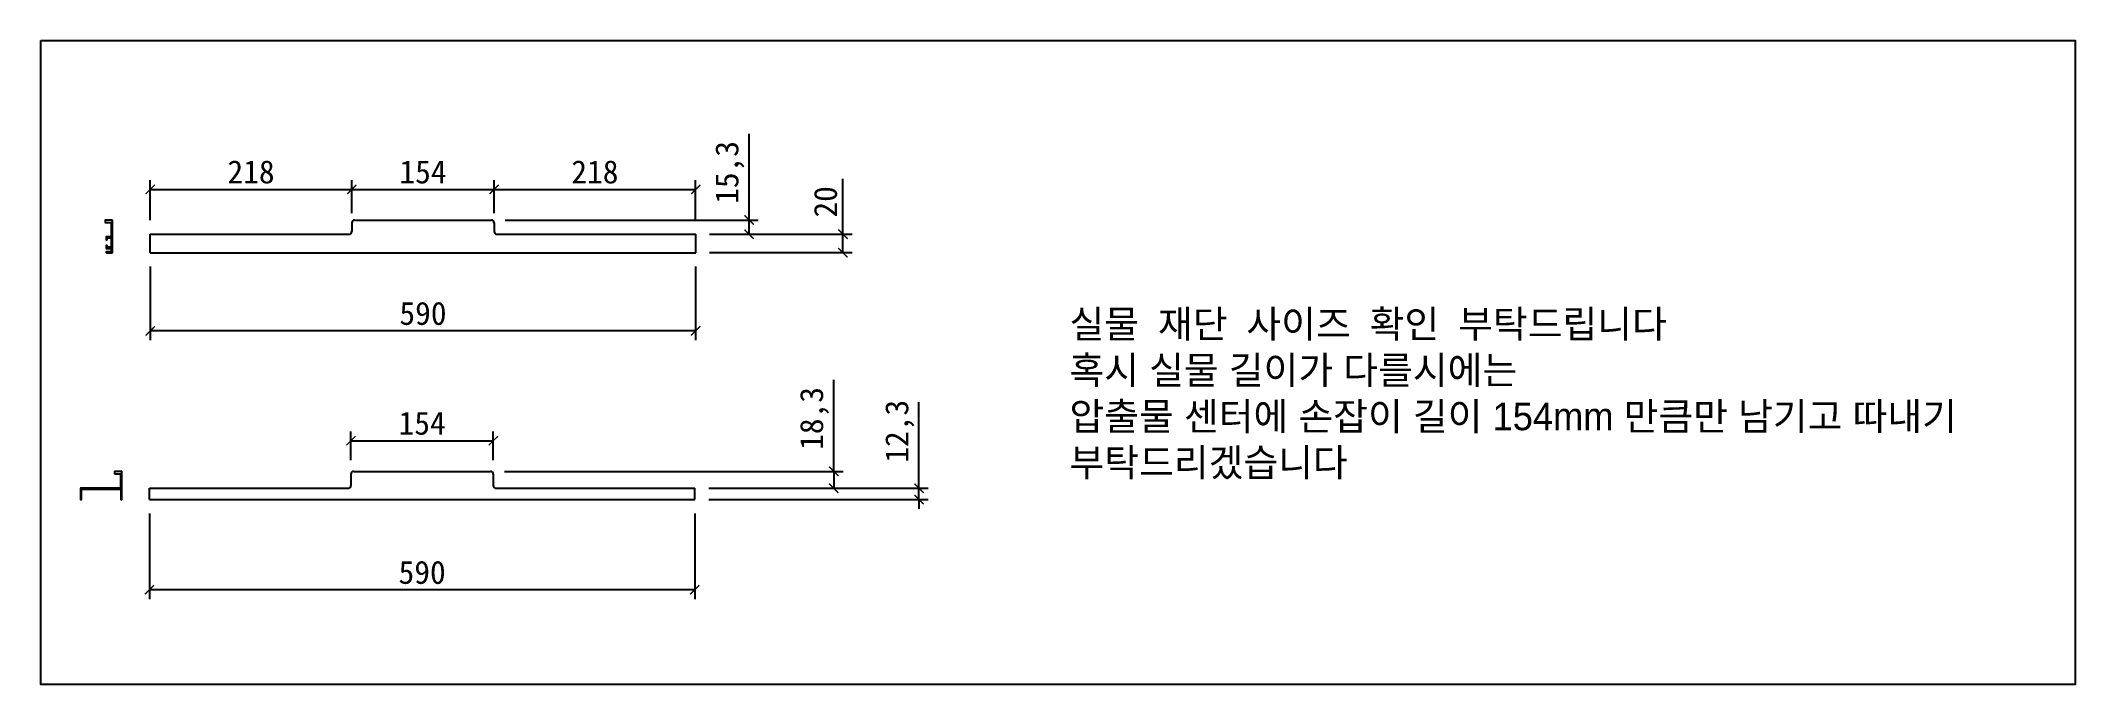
# Model space of a CAD drawing. Header units: millimetres. Extents: x -44117 to 256353, y -2095463 to 65325.
# Drawn here: x 112080 to 114281, y -42666 to -41970 of the extents above; entities that cross this region are included whole.
import ezdxf

# ---------------------------------------------------------------- set-up
doc = ezdxf.new("R2010")
doc.units = ezdxf.units.MM
doc.header["$LTSCALE"] = 10
doc.dimstyles.new('ISO-25', dxfattribs={"dimtxt": 2.5, "dimasz": 2.5, "dimexe": 1, "dimexo": 1, "dimtad": 1, "dimtxsty": 'Standard', "dimblk": 'ARCHTICK', "dimcen": 2.5, "dimadec": 0, "dimazin": 0, "dimtfac": 1, "dimtmove": 0, "dimatfit": 3, "dimfxl": 0, "dimarcsym": 0})

msp = doc.modelspace()

# ---------------------------------------------------------------- texts
at = {"insert": (113193.06457, -42261.32424), "char_height": 30, "attachment_point": 1}
msp.add_mtext_dynamic_manual_height_columns('{\\f굴림|b0|i0|c129|p50;실물} {\\f굴림|b0|i0|c129|p50;재단} {\\f굴림|b0|i0|c129|p50;사이즈} {\\f굴림|b0|i0|c129|p50;확인} {\\f굴림|b0|i0|c129|p50;부탁드립니다\\P혹시 실물 길이가 다를시에는\\P압출물 센터에 손잡이 길이 154mm 만큼만 남기고 따내기\\P부탁드리겠습니다}', width=15380.2432985, gutter_width=150, heights=[-188.18908], dxfattribs=at)
msp.add_mtext_dynamic_manual_height_columns('{\\f굴림|b0|i0|c129|p50;실물} {\\f굴림|b0|i0|c129|p50;재단} {\\f굴림|b0|i0|c129|p50;사이즈} {\\f굴림|b0|i0|c129|p50;확인} {\\f굴림|b0|i0|c129|p50;부탁드립니다\\P혹시 실물 길이가 다를시에는\\P압출물 센터에 손잡이 길이 154mm 만큼만 남기고 따내기\\P부탁드리겠습니다}', width=15380.2432985, gutter_width=150, heights=[-188.18908], dxfattribs=at)

# ---------------------------------------------------------------- blocks, each defined once
blk = doc.blocks.new('_ArchTick')
at = {"color": 0, "linetype": 'ByBlock', "const_width": 0.15}
blk.add_lwpolyline([(-0.5, -0.5), (0.5, 0.5)], dxfattribs=at)
blk = doc.blocks.new('*D2293')
at = {"color": 0, "lineweight": -2}
for p, q in [((112416.7, -42151.8), (112416.7, -42120.6)), ((112570.7, -42151.8), (112570.7, -42120.6)), ((112416.7, -42130.6), (112570.7, -42130.6))]:
    blk.add_line(p, q, dxfattribs=at)
at = {"layer": 'Defpoints', "color": 0}
for p in [(112570.7, -42130.6), (112416.7, -42166.8), (112570.7, -42166.8)]:
    blk.add_point(p, dxfattribs=at)
at = {"color": 0, "lineweight": -2, "xscale": 10, "yscale": 10, "zscale": 10, "rotation": 180}
blk.add_blockref('_ArchTick', (112416.7, -42130.6), dxfattribs=at)
at = {"color": 0, "lineweight": -2, "xscale": 10, "yscale": 10, "zscale": 10}
blk.add_blockref('_ArchTick', (112570.7, -42130.6), dxfattribs=at)
at = {"color": 0, "insert": (112493.7, -42111.8), "char_height": 25, "attachment_point": 5}
blk.add_mtext('154', dxfattribs=at)
blk = doc.blocks.new('*D2294')
at = {"color": 0, "lineweight": -2}
for p, q in [((112415.8, -42423.9), (112415.8, -42392.7)), ((112569.8, -42423.9), (112569.8, -42392.7)), ((112415.8, -42402.7), (112569.8, -42402.7))]:
    blk.add_line(p, q, dxfattribs=at)
at = {"layer": 'Defpoints', "color": 0}
for p in [(112569.8, -42402.7), (112415.8, -42438.9), (112569.8, -42438.9)]:
    blk.add_point(p, dxfattribs=at)
at = {"color": 0, "lineweight": -2, "xscale": 10, "yscale": 10, "zscale": 10, "rotation": 180}
blk.add_blockref('_ArchTick', (112415.8, -42402.7), dxfattribs=at)
at = {"color": 0, "lineweight": -2, "xscale": 10, "yscale": 10, "zscale": 10}
blk.add_blockref('_ArchTick', (112569.8, -42402.7), dxfattribs=at)
at = {"color": 0, "insert": (112492.8, -42383.9), "char_height": 25, "attachment_point": 5}
blk.add_mtext('154', dxfattribs=at)
blk = doc.blocks.new('*D2295')
at = {"color": 0, "lineweight": -2}
for p, q in [((112198.7, -42214.1), (112198.7, -42293.8)), ((112788.7, -42214.1), (112788.7, -42293.8)), ((112788.7, -42283.8), (112198.7, -42283.8))]:
    blk.add_line(p, q, dxfattribs=at)
at = {"layer": 'Defpoints', "color": 0}
for p in [(112198.7, -42199.1), (112788.7, -42199.1), (112198.7, -42283.8)]:
    blk.add_point(p, dxfattribs=at)
at = {"color": 0, "lineweight": -2, "xscale": 10, "yscale": 10, "zscale": 10, "rotation": 180}
blk.add_blockref('_ArchTick', (112198.7, -42283.8), dxfattribs=at)
at = {"color": 0, "lineweight": -2, "xscale": 10, "yscale": 10, "zscale": 10}
blk.add_blockref('_ArchTick', (112788.7, -42283.8), dxfattribs=at)
at = {"color": 0, "insert": (112493.7, -42265), "char_height": 25, "attachment_point": 5}
blk.add_mtext('590', dxfattribs=at)
blk = doc.blocks.new('*D2296')
at = {"color": 0, "lineweight": -2}
for p, q in [((112197.8, -42481.5), (112197.8, -42574.1)), ((112787.8, -42481.5), (112787.8, -42574.1)), ((112787.8, -42564.1), (112197.8, -42564.1))]:
    blk.add_line(p, q, dxfattribs=at)
at = {"layer": 'Defpoints', "color": 0}
for p in [(112197.8, -42466.5), (112787.8, -42466.5), (112197.8, -42564.1)]:
    blk.add_point(p, dxfattribs=at)
at = {"color": 0, "lineweight": -2, "xscale": 10, "yscale": 10, "zscale": 10, "rotation": 180}
blk.add_blockref('_ArchTick', (112197.8, -42564.1), dxfattribs=at)
at = {"color": 0, "lineweight": -2, "xscale": 10, "yscale": 10, "zscale": 10}
blk.add_blockref('_ArchTick', (112787.8, -42564.1), dxfattribs=at)
at = {"color": 0, "insert": (112492.8, -42545.4), "char_height": 25, "attachment_point": 5}
blk.add_mtext('590', dxfattribs=at)
blk = doc.blocks.new('*D2297')
at = {"color": 0, "lineweight": -2}
for p, q in [((112938.1, -42435.9), (112938.1, -42336.9)), ((112581.8, -42435.9), (112948.1, -42435.9)), ((112938.1, -42435.9), (112938.1, -42454.2)), ((112802.8, -42454.2), (112948.1, -42454.2))]:
    blk.add_line(p, q, dxfattribs=at)
at = {"layer": 'Defpoints', "color": 0}
for p in [(112566.8, -42435.9), (112787.8, -42454.2), (112938.1, -42454.2)]:
    blk.add_point(p, dxfattribs=at)
at = {"color": 0, "lineweight": -2, "xscale": 10, "yscale": 10, "zscale": 10}
for p, rotation in [((112938.1, -42435.9), 90), ((112938.1, -42454.2), 270)]:
    blk.add_blockref('_ArchTick', p, dxfattribs=dict(at, rotation=rotation))
at = {"color": 0, "insert": (112917.3, -42378.6), "char_height": 25, "attachment_point": 5, "rotation": 90}
blk.add_mtext('18,3', dxfattribs=at)
blk = doc.blocks.new('*D2298')
at = {"color": 0, "lineweight": -2}
for p, q in [((112846.5, -42163.8), (112846.5, -42070.5)), ((112582.7, -42163.8), (112856.5, -42163.8)), ((112846.5, -42179.1), (112846.5, -42163.8)), ((112803.7, -42179.1), (112856.5, -42179.1))]:
    blk.add_line(p, q, dxfattribs=at)
at = {"layer": 'Defpoints', "color": 0}
for p in [(112567.7, -42163.8), (112846.5, -42163.8), (112788.7, -42179.1)]:
    blk.add_point(p, dxfattribs=at)
at = {"color": 0, "lineweight": -2, "xscale": 10, "yscale": 10, "zscale": 10}
for p, rotation in [((112846.5, -42163.8), 90), ((112846.5, -42179.1), 270)]:
    blk.add_blockref('_ArchTick', p, dxfattribs=dict(at, rotation=rotation))
at = {"color": 0, "insert": (112825.7, -42112.2), "char_height": 25, "attachment_point": 5, "rotation": 90}
blk.add_mtext('15,3', dxfattribs=at)
blk = doc.blocks.new('*D2299')
at = {"color": 0, "lineweight": -2}
for p, q in [((112948, -42179.1), (112948, -42119.1)), ((112803.7, -42179.1), (112958, -42179.1)), ((112948, -42199.1), (112948, -42179.1)), ((112803.7, -42199.1), (112958, -42199.1))]:
    blk.add_line(p, q, dxfattribs=at)
at = {"layer": 'Defpoints', "color": 0}
for p in [(112788.7, -42179.1), (112948, -42179.1), (112788.7, -42199.1)]:
    blk.add_point(p, dxfattribs=at)
at = {"color": 0, "lineweight": -2, "xscale": 10, "yscale": 10, "zscale": 10}
for p, rotation in [((112948, -42179.1), 90), ((112948, -42199.1), 270)]:
    blk.add_blockref('_ArchTick', p, dxfattribs=dict(at, rotation=rotation))
at = {"color": 0, "insert": (112929.3, -42144.1), "char_height": 25, "attachment_point": 5, "rotation": 90}
blk.add_mtext('20', dxfattribs=at)
blk = doc.blocks.new('*D2300')
at = {"color": 0, "lineweight": -2}
for p, q in [((113030.3, -42454.2), (113030.3, -42360.9)), ((112802.8, -42454.2), (113040.3, -42454.2)), ((113030.3, -42466.5), (113030.3, -42454.2)), ((112802.8, -42466.5), (113040.3, -42466.5)), ((113030.3, -42466.5), (113030.3, -42476.5))]:
    blk.add_line(p, q, dxfattribs=at)
at = {"layer": 'Defpoints', "color": 0}
for p in [(112787.8, -42454.2), (113030.3, -42454.2), (112787.8, -42466.5)]:
    blk.add_point(p, dxfattribs=at)
at = {"color": 0, "lineweight": -2, "xscale": 10, "yscale": 10, "zscale": 10}
for p, rotation in [((113030.3, -42454.2), 270), ((113030.3, -42466.5), 90)]:
    blk.add_blockref('_ArchTick', p, dxfattribs=dict(at, rotation=rotation))
at = {"color": 0, "insert": (113009.5, -42392.5), "char_height": 25, "attachment_point": 5, "rotation": 90}
blk.add_mtext('12,3', dxfattribs=at)
blk = doc.blocks.new('*D2326')
at = {"color": 0, "lineweight": -2}
for p, q in [((112198.7, -42164.1), (112198.7, -42120.6)), ((112416.7, -42156.5), (112416.7, -42120.6)), ((112198.7, -42130.6), (112416.7, -42130.6))]:
    blk.add_line(p, q, dxfattribs=at)
at = {"layer": 'Defpoints', "color": 0}
for p in [(112416.7, -42130.6), (112416.7, -42171.5), (112198.7, -42179.1)]:
    blk.add_point(p, dxfattribs=at)
at = {"color": 0, "lineweight": -2, "xscale": 10, "yscale": 10, "zscale": 10, "rotation": 180}
blk.add_blockref('_ArchTick', (112198.7, -42130.6), dxfattribs=at)
at = {"color": 0, "lineweight": -2, "xscale": 10, "yscale": 10, "zscale": 10}
blk.add_blockref('_ArchTick', (112416.7, -42130.6), dxfattribs=at)
at = {"color": 0, "insert": (112307.7, -42111.8), "char_height": 25, "attachment_point": 5}
blk.add_mtext('218', dxfattribs=at)
blk = doc.blocks.new('*D2327')
at = {"color": 0, "lineweight": -2}
for p, q in [((112570.7, -42156.5), (112570.7, -42120.6)), ((112788.7, -42164.1), (112788.7, -42120.6)), ((112570.7, -42130.6), (112788.7, -42130.6))]:
    blk.add_line(p, q, dxfattribs=at)
at = {"layer": 'Defpoints', "color": 0}
for p in [(112788.7, -42130.6), (112570.7, -42171.5), (112788.7, -42179.1)]:
    blk.add_point(p, dxfattribs=at)
at = {"color": 0, "lineweight": -2, "xscale": 10, "yscale": 10, "zscale": 10, "rotation": 180}
blk.add_blockref('_ArchTick', (112570.7, -42130.6), dxfattribs=at)
at = {"color": 0, "lineweight": -2, "xscale": 10, "yscale": 10, "zscale": 10}
blk.add_blockref('_ArchTick', (112788.7, -42130.6), dxfattribs=at)
at = {"color": 0, "insert": (112679.7, -42111.8), "char_height": 25, "attachment_point": 5}
blk.add_mtext('218', dxfattribs=at)
blk = doc.blocks.new('*D2697')
at = {"color": 0, "lineweight": -2}
for p, q in [((112416.7, -42151.8), (112416.7, -42120.6)), ((112570.7, -42151.8), (112570.7, -42120.6)), ((112416.7, -42130.6), (112570.7, -42130.6))]:
    blk.add_line(p, q, dxfattribs=at)
at = {"layer": 'Defpoints', "color": 0}
for p in [(112570.7, -42130.6), (112416.7, -42166.8), (112570.7, -42166.8)]:
    blk.add_point(p, dxfattribs=at)
at = {"color": 0, "lineweight": -2, "xscale": 10, "yscale": 10, "zscale": 10, "rotation": 180}
blk.add_blockref('_ArchTick', (112416.7, -42130.6), dxfattribs=at)
at = {"color": 0, "lineweight": -2, "xscale": 10, "yscale": 10, "zscale": 10}
blk.add_blockref('_ArchTick', (112570.7, -42130.6), dxfattribs=at)
at = {"color": 0, "insert": (112493.7, -42111.8), "char_height": 25, "attachment_point": 5}
blk.add_mtext('154', dxfattribs=at)
blk = doc.blocks.new('*D2698')
at = {"color": 0, "lineweight": -2}
for p, q in [((112415.8, -42423.9), (112415.8, -42392.7)), ((112569.8, -42423.9), (112569.8, -42392.7)), ((112415.8, -42402.7), (112569.8, -42402.7))]:
    blk.add_line(p, q, dxfattribs=at)
at = {"layer": 'Defpoints', "color": 0}
for p in [(112569.8, -42402.7), (112415.8, -42438.9), (112569.8, -42438.9)]:
    blk.add_point(p, dxfattribs=at)
at = {"color": 0, "lineweight": -2, "xscale": 10, "yscale": 10, "zscale": 10, "rotation": 180}
blk.add_blockref('_ArchTick', (112415.8, -42402.7), dxfattribs=at)
at = {"color": 0, "lineweight": -2, "xscale": 10, "yscale": 10, "zscale": 10}
blk.add_blockref('_ArchTick', (112569.8, -42402.7), dxfattribs=at)
at = {"color": 0, "insert": (112492.8, -42383.9), "char_height": 25, "attachment_point": 5}
blk.add_mtext('154', dxfattribs=at)
blk = doc.blocks.new('*D2699')
at = {"color": 0, "lineweight": -2}
for p, q in [((112198.7, -42214.1), (112198.7, -42293.8)), ((112788.7, -42214.1), (112788.7, -42293.8)), ((112788.7, -42283.8), (112198.7, -42283.8))]:
    blk.add_line(p, q, dxfattribs=at)
at = {"layer": 'Defpoints', "color": 0}
for p in [(112198.7, -42199.1), (112788.7, -42199.1), (112198.7, -42283.8)]:
    blk.add_point(p, dxfattribs=at)
at = {"color": 0, "lineweight": -2, "xscale": 10, "yscale": 10, "zscale": 10, "rotation": 180}
blk.add_blockref('_ArchTick', (112198.7, -42283.8), dxfattribs=at)
at = {"color": 0, "lineweight": -2, "xscale": 10, "yscale": 10, "zscale": 10}
blk.add_blockref('_ArchTick', (112788.7, -42283.8), dxfattribs=at)
at = {"color": 0, "insert": (112493.7, -42265), "char_height": 25, "attachment_point": 5}
blk.add_mtext('590', dxfattribs=at)
blk = doc.blocks.new('*D2700')
at = {"color": 0, "lineweight": -2}
for p, q in [((112197.8, -42481.5), (112197.8, -42574.1)), ((112787.8, -42481.5), (112787.8, -42574.1)), ((112787.8, -42564.1), (112197.8, -42564.1))]:
    blk.add_line(p, q, dxfattribs=at)
at = {"layer": 'Defpoints', "color": 0}
for p in [(112197.8, -42466.5), (112787.8, -42466.5), (112197.8, -42564.1)]:
    blk.add_point(p, dxfattribs=at)
at = {"color": 0, "lineweight": -2, "xscale": 10, "yscale": 10, "zscale": 10, "rotation": 180}
blk.add_blockref('_ArchTick', (112197.8, -42564.1), dxfattribs=at)
at = {"color": 0, "lineweight": -2, "xscale": 10, "yscale": 10, "zscale": 10}
blk.add_blockref('_ArchTick', (112787.8, -42564.1), dxfattribs=at)
at = {"color": 0, "insert": (112492.8, -42545.4), "char_height": 25, "attachment_point": 5}
blk.add_mtext('590', dxfattribs=at)
blk = doc.blocks.new('*D2701')
at = {"color": 0, "lineweight": -2}
for p, q in [((112938.1, -42435.9), (112938.1, -42336.9)), ((112581.8, -42435.9), (112948.1, -42435.9)), ((112938.1, -42435.9), (112938.1, -42454.2)), ((112802.8, -42454.2), (112948.1, -42454.2))]:
    blk.add_line(p, q, dxfattribs=at)
at = {"layer": 'Defpoints', "color": 0}
for p in [(112566.8, -42435.9), (112787.8, -42454.2), (112938.1, -42454.2)]:
    blk.add_point(p, dxfattribs=at)
at = {"color": 0, "lineweight": -2, "xscale": 10, "yscale": 10, "zscale": 10}
for p, rotation in [((112938.1, -42435.9), 90), ((112938.1, -42454.2), 270)]:
    blk.add_blockref('_ArchTick', p, dxfattribs=dict(at, rotation=rotation))
at = {"color": 0, "insert": (112917.3, -42378.6), "char_height": 25, "attachment_point": 5, "rotation": 90}
blk.add_mtext('18,3', dxfattribs=at)
blk = doc.blocks.new('*D2702')
at = {"color": 0, "lineweight": -2}
for p, q in [((112846.5, -42163.8), (112846.5, -42070.5)), ((112582.7, -42163.8), (112856.5, -42163.8)), ((112846.5, -42179.1), (112846.5, -42163.8)), ((112803.7, -42179.1), (112856.5, -42179.1))]:
    blk.add_line(p, q, dxfattribs=at)
at = {"layer": 'Defpoints', "color": 0}
for p in [(112567.7, -42163.8), (112846.5, -42163.8), (112788.7, -42179.1)]:
    blk.add_point(p, dxfattribs=at)
at = {"color": 0, "lineweight": -2, "xscale": 10, "yscale": 10, "zscale": 10}
for p, rotation in [((112846.5, -42163.8), 90), ((112846.5, -42179.1), 270)]:
    blk.add_blockref('_ArchTick', p, dxfattribs=dict(at, rotation=rotation))
at = {"color": 0, "insert": (112825.7, -42112.2), "char_height": 25, "attachment_point": 5, "rotation": 90}
blk.add_mtext('15,3', dxfattribs=at)
blk = doc.blocks.new('*D2703')
at = {"color": 0, "lineweight": -2}
for p, q in [((112948, -42179.1), (112948, -42119.1)), ((112803.7, -42179.1), (112958, -42179.1)), ((112948, -42199.1), (112948, -42179.1)), ((112803.7, -42199.1), (112958, -42199.1))]:
    blk.add_line(p, q, dxfattribs=at)
at = {"layer": 'Defpoints', "color": 0}
for p in [(112788.7, -42179.1), (112948, -42179.1), (112788.7, -42199.1)]:
    blk.add_point(p, dxfattribs=at)
at = {"color": 0, "lineweight": -2, "xscale": 10, "yscale": 10, "zscale": 10}
for p, rotation in [((112948, -42179.1), 90), ((112948, -42199.1), 270)]:
    blk.add_blockref('_ArchTick', p, dxfattribs=dict(at, rotation=rotation))
at = {"color": 0, "insert": (112929.3, -42144.1), "char_height": 25, "attachment_point": 5, "rotation": 90}
blk.add_mtext('20', dxfattribs=at)
blk = doc.blocks.new('*D2704')
at = {"color": 0, "lineweight": -2}
for p, q in [((113030.3, -42454.2), (113030.3, -42360.9)), ((112802.8, -42454.2), (113040.3, -42454.2)), ((113030.3, -42466.5), (113030.3, -42454.2)), ((112802.8, -42466.5), (113040.3, -42466.5)), ((113030.3, -42466.5), (113030.3, -42476.5))]:
    blk.add_line(p, q, dxfattribs=at)
at = {"layer": 'Defpoints', "color": 0}
for p in [(112787.8, -42454.2), (113030.3, -42454.2), (112787.8, -42466.5)]:
    blk.add_point(p, dxfattribs=at)
at = {"color": 0, "lineweight": -2, "xscale": 10, "yscale": 10, "zscale": 10}
for p, rotation in [((113030.3, -42454.2), 270), ((113030.3, -42466.5), 90)]:
    blk.add_blockref('_ArchTick', p, dxfattribs=dict(at, rotation=rotation))
at = {"color": 0, "insert": (113009.5, -42392.5), "char_height": 25, "attachment_point": 5, "rotation": 90}
blk.add_mtext('12,3', dxfattribs=at)
blk = doc.blocks.new('*D2705')
at = {"color": 0, "lineweight": -2}
for p, q in [((112198.7, -42164.1), (112198.7, -42120.6)), ((112416.7, -42156.5), (112416.7, -42120.6)), ((112198.7, -42130.6), (112416.7, -42130.6))]:
    blk.add_line(p, q, dxfattribs=at)
at = {"layer": 'Defpoints', "color": 0}
for p in [(112416.7, -42130.6), (112416.7, -42171.5), (112198.7, -42179.1)]:
    blk.add_point(p, dxfattribs=at)
at = {"color": 0, "lineweight": -2, "xscale": 10, "yscale": 10, "zscale": 10, "rotation": 180}
blk.add_blockref('_ArchTick', (112198.7, -42130.6), dxfattribs=at)
at = {"color": 0, "lineweight": -2, "xscale": 10, "yscale": 10, "zscale": 10}
blk.add_blockref('_ArchTick', (112416.7, -42130.6), dxfattribs=at)
at = {"color": 0, "insert": (112307.7, -42111.8), "char_height": 25, "attachment_point": 5}
blk.add_mtext('218', dxfattribs=at)
blk = doc.blocks.new('*D2706')
at = {"color": 0, "lineweight": -2}
for p, q in [((112570.7, -42156.5), (112570.7, -42120.6)), ((112788.7, -42164.1), (112788.7, -42120.6)), ((112570.7, -42130.6), (112788.7, -42130.6))]:
    blk.add_line(p, q, dxfattribs=at)
at = {"layer": 'Defpoints', "color": 0}
for p in [(112788.7, -42130.6), (112570.7, -42171.5), (112788.7, -42179.1)]:
    blk.add_point(p, dxfattribs=at)
at = {"color": 0, "lineweight": -2, "xscale": 10, "yscale": 10, "zscale": 10, "rotation": 180}
blk.add_blockref('_ArchTick', (112570.7, -42130.6), dxfattribs=at)
at = {"color": 0, "lineweight": -2, "xscale": 10, "yscale": 10, "zscale": 10}
blk.add_blockref('_ArchTick', (112788.7, -42130.6), dxfattribs=at)
at = {"color": 0, "insert": (112679.7, -42111.8), "char_height": 25, "attachment_point": 5}
blk.add_mtext('218', dxfattribs=at)

# ---------------------------------------------------------------- dimensions: what is measured, and where the dimension line sits
for base, p1, p2, picture, middle in [((112846.5235, -42163.84041), (112788.71719, -42179.14041), (112567.71719, -42163.84041), '*D2298', (112825.69016, -42112.17374)), ((112846.5235, -42163.84041), (112788.71719, -42179.14041), (112567.71719, -42163.84041), '*D2702', (112825.69016, -42112.17374)), ((112948.04771, -42179.14041), (112788.71719, -42199.14041), (112788.71719, -42179.14041), '*D2299', (112929.29771, -42144.14041)), ((112948.04771, -42179.14041), (112788.71719, -42199.14041), (112788.71719, -42179.14041), '*D2703', (112929.29771, -42144.14041)), ((113030.30757, -42454.2118), (112787.79913, -42466.5118), (112787.79913, -42454.2118), '*D2300', (113009.47423, -42392.54513)), ((113030.30757, -42454.2118), (112787.79913, -42466.5118), (112787.79913, -42454.2118), '*D2704', (113009.47423, -42392.54513))]:
    dim = msp.add_linear_dim(base=base, p1=p1, p2=p2, angle=90, dimstyle='ISO-25', override={"dimscale": 10, "dimasz": 1, "dimexo": 1.5})
    dim.commit()
    dim.dimension.update_dxf_attribs({"geometry": picture, "text_midpoint": middle})
for base, p1, p2, picture, middle in [((112416.71719, -42130.58334), (112198.71719, -42179.14041), (112416.71719, -42171.49041), '*D2326', (112307.71719, -42111.83334)), ((112416.71719, -42130.58334), (112198.71719, -42179.14041), (112416.71719, -42171.49041), '*D2705', (112307.71719, -42111.83334)), ((112570.71719, -42130.58334), (112416.71719, -42166.84041), (112570.71719, -42166.84041), '*D2293', (112493.71719, -42111.83334)), ((112570.71719, -42130.58334), (112416.71719, -42166.84041), (112570.71719, -42166.84041), '*D2697', (112493.71719, -42111.83334)), ((112788.71719, -42130.58334), (112570.71719, -42171.49041), (112788.71719, -42179.14041), '*D2327', (112679.71719, -42111.83334)), ((112788.71719, -42130.58334), (112570.71719, -42171.49041), (112788.71719, -42179.14041), '*D2706', (112679.71719, -42111.83334)), ((112198.71719, -42283.79273), (112788.71719, -42199.14041), (112198.71719, -42199.14041), '*D2295', (112493.71719, -42265.04273)), ((112198.71719, -42283.79273), (112788.71719, -42199.14041), (112198.71719, -42199.14041), '*D2699', (112493.71719, -42265.04273)), ((112569.79913, -42402.65473), (112415.79913, -42438.9118), (112569.79913, -42438.9118), '*D2294', (112492.79913, -42383.90473)), ((112569.79913, -42402.65473), (112415.79913, -42438.9118), (112569.79913, -42438.9118), '*D2698', (112492.79913, -42383.90473)), ((112197.79913, -42564.11723), (112787.79913, -42466.5118), (112197.79913, -42466.5118), '*D2296', (112492.79913, -42545.36723)), ((112197.79913, -42564.11723), (112787.79913, -42466.5118), (112197.79913, -42466.5118), '*D2700', (112492.79913, -42545.36723))]:
    dim = msp.add_linear_dim(base=base, p1=p1, p2=p2, dimstyle='ISO-25', override={"dimscale": 10, "dimasz": 1, "dimexo": 1.5})
    dim.commit()
    dim.dimension.update_dxf_attribs({"geometry": picture, "text_midpoint": middle})
for picture in ['*D2297', '*D2701']:
    dim = msp.add_linear_dim(base=(112938.14812, -42454.2118), p1=(112566.79913, -42435.9118), p2=(112787.79913, -42454.2118), angle=90, dimstyle='ISO-25', override={"dimscale": 10, "dimasz": 1, "dimexo": 1.5})
    dim.commit()
    dim.dimension.update_dxf_attribs({"geometry": picture, "text_midpoint": (112938.14812, -42378.60737), "dimtype": 160})

# ---------------------------------------------------------------- linework, layer by layer
for p, q in [((112416.71719, -42166.84041), (112416.71719, -42176.14041)), ((112416.71719, -42166.84041), (112416.71719, -42176.14041)), ((112419.71719, -42163.84041), (112567.71719, -42163.84041)), ((112419.71719, -42163.84041), (112567.71719, -42163.84041)), ((112570.71719, -42166.84041), (112570.71719, -42176.14041)), ((112570.71719, -42166.84041), (112570.71719, -42176.14041)), ((112198.71719, -42199.14041), (112198.71719, -42179.14041)), ((112198.71719, -42179.14041), (112413.71719, -42179.14041)), ((112198.71719, -42199.14041), (112198.71719, -42179.14041)), ((112198.71719, -42179.14041), (112413.71719, -42179.14041)), ((112573.71719, -42179.14041), (112788.71719, -42179.14041)), ((112573.71719, -42179.14041), (112788.71719, -42179.14041)), ((112788.71719, -42199.14041), (112788.71719, -42179.14041)), ((112788.71719, -42199.14041), (112788.71719, -42179.14041)), ((112198.71719, -42199.14041), (112788.71719, -42199.14041)), ((112198.71719, -42199.14041), (112788.71719, -42199.14041)), ((112418.79913, -42435.9118), (112566.79913, -42435.9118)), ((112418.79913, -42435.9118), (112566.79913, -42435.9118)), ((112197.79913, -42466.5118), (112197.79913, -42454.2118)), ((112197.79913, -42454.2118), (112412.79913, -42454.2118)), ((112197.79913, -42466.5118), (112197.79913, -42454.2118)), ((112197.79913, -42454.2118), (112412.79913, -42454.2118)), ((112415.79913, -42438.9118), (112415.79913, -42451.2118)), ((112415.79913, -42438.9118), (112415.79913, -42451.2118)), ((112569.79913, -42438.9118), (112569.79913, -42451.2118)), ((112569.79913, -42438.9118), (112569.79913, -42451.2118)), ((112572.79913, -42454.2118), (112787.79913, -42454.2118)), ((112572.79913, -42454.2118), (112787.79913, -42454.2118)), ((112787.79913, -42466.5118), (112787.79913, -42454.2118)), ((112787.79913, -42466.5118), (112787.79913, -42454.2118)), ((112197.79913, -42466.5118), (112787.79913, -42466.5118)), ((112197.79913, -42466.5118), (112787.79913, -42466.5118)), ((112197.79913, -42466.5118), (112787.79913, -42466.5118)), ((112197.79913, -42466.5118), (112787.79913, -42466.5118))]:
    msp.add_line(p, q)
msp.add_lwpolyline([(112080.13412, -41969.56199), (114281.25126, -41969.56199), (114281.25126, -42666.49885), (112080.13412, -42666.49885)], close=True)
msp.add_lwpolyline([(112080.13412, -41969.56199), (114281.25126, -41969.56199), (114281.25126, -42666.49885), (112080.13412, -42666.49885)], close=True)
msp.add_lwpolyline([(112151.32499, -42199.14041), (112157.42574, -42199.14041, 0.4142135624), (112157.72574, -42198.84041), (112157.72574, -42164.34041, 0.4142135624), (112157.22574, -42163.84041), (112150.22574, -42163.84041, 0.4142135624), (112149.72574, -42164.34041), (112149.72574, -42165.84041, 0.4142135624), (112150.22574, -42166.34041), (112155.82574, -42166.34041, -0.4142135624), (112156.32574, -42166.84041), (112156.32574, -42181.84041), (112151.12574, -42181.84041, 0.4142135624), (112150.82574, -42182.14041), (112150.82574, -42184.74041, 0.4142135624), (112151.32574, -42185.24041), (112151.52574, -42185.24041, 0.4142135624), (112152.02574, -42184.74041), (112152.02574, -42183.04041), (112156.52574, -42183.04041), (112156.52574, -42193.24041), (112152.02574, -42193.24041), (112152.02574, -42191.84041, 0.4142135624), (112151.52574, -42191.34041), (112151.32574, -42191.34041, 0.4142135624), (112150.82574, -42191.84041), (112150.82574, -42194.14041, 0.4142135624), (112151.12574, -42194.44041), (112156.52574, -42194.44041), (112156.52574, -42198.14041), (112151.12593, -42198.14041, 0.4142135624), (112150.82574, -42198.4406), (112150.82574, -42198.64072, 0.4151036141), (112151.32606, -42199.14041)], format="xyb")
msp.add_lwpolyline([(112151.32499, -42199.14041), (112157.42574, -42199.14041, 0.4142135624), (112157.72574, -42198.84041), (112157.72574, -42164.34041, 0.4142135624), (112157.22574, -42163.84041), (112150.22574, -42163.84041, 0.4142135624), (112149.72574, -42164.34041), (112149.72574, -42165.84041, 0.4142135624), (112150.22574, -42166.34041), (112155.82574, -42166.34041, -0.4142135624), (112156.32574, -42166.84041), (112156.32574, -42181.84041), (112151.12574, -42181.84041, 0.4142135624), (112150.82574, -42182.14041), (112150.82574, -42184.74041, 0.4142135624), (112151.32574, -42185.24041), (112151.52574, -42185.24041, 0.4142135624), (112152.02574, -42184.74041), (112152.02574, -42183.04041), (112156.52574, -42183.04041), (112156.52574, -42193.24041), (112152.02574, -42193.24041), (112152.02574, -42191.84041, 0.4142135624), (112151.52574, -42191.34041), (112151.32574, -42191.34041, 0.4142135624), (112150.82574, -42191.84041), (112150.82574, -42194.14041, 0.4142135624), (112151.12574, -42194.44041), (112156.52574, -42194.44041), (112156.52574, -42198.14041), (112151.12593, -42198.14041, 0.4142135624), (112150.82574, -42198.4406), (112150.82574, -42198.64072, 0.4151036141), (112151.32606, -42199.14041)], format="xyb")
msp.add_lwpolyline([(112123.42725, -42466.5118), (112124.02725, -42466.5118, 0.4142135624), (112124.32725, -42466.2118), (112124.32725, -42455.3118), (112166.72725, -42455.3118), (112166.72725, -42466.2118, 0.4142135624), (112167.02725, -42466.5118), (112167.62725, -42466.5118, 0.4142135624), (112167.92725, -42466.2118), (112167.92725, -42436.4118, 0.4142135624), (112167.42725, -42435.9118), (112160.42725, -42435.9118, 0.4142135624), (112159.92725, -42436.4118), (112159.92725, -42437.9118, 0.4142135624), (112160.42725, -42438.4118), (112166.02725, -42438.4118, -0.4142135624), (112166.52725, -42438.9118), (112166.52725, -42454.2118), (112123.42725, -42454.2118, 0.4142135624), (112123.12725, -42454.5118), (112123.12725, -42466.2118, 0.4142135624), (112123.42725, -42466.5118)], format="xyb", close=True)
msp.add_lwpolyline([(112123.42725, -42466.5118), (112124.02725, -42466.5118, 0.4142135624), (112124.32725, -42466.2118), (112124.32725, -42455.3118), (112166.72725, -42455.3118), (112166.72725, -42466.2118, 0.4142135624), (112167.02725, -42466.5118), (112167.62725, -42466.5118, 0.4142135624), (112167.92725, -42466.2118), (112167.92725, -42436.4118, 0.4142135624), (112167.42725, -42435.9118), (112160.42725, -42435.9118, 0.4142135624), (112159.92725, -42436.4118), (112159.92725, -42437.9118, 0.4142135624), (112160.42725, -42438.4118), (112166.02725, -42438.4118, -0.4142135624), (112166.52725, -42438.9118), (112166.52725, -42454.2118), (112123.42725, -42454.2118, 0.4142135624), (112123.12725, -42454.5118), (112123.12725, -42466.2118, 0.4142135624), (112123.42725, -42466.5118)], format="xyb", close=True)
for centre, start, end in [((112419.71719, -42166.84041), 90, 180), ((112419.71719, -42166.84041), 90, 180), ((112567.71719, -42166.84041), 360, 90), ((112567.71719, -42166.84041), 360, 90), ((112413.71719, -42176.14041), 270, 0), ((112413.71719, -42176.14041), 270, 0), ((112573.71719, -42176.14041), 180, 270), ((112573.71719, -42176.14041), 180, 270), ((112418.79913, -42438.9118), 90, 180), ((112418.79913, -42438.9118), 90, 180), ((112566.79913, -42438.9118), 360, 90), ((112566.79913, -42438.9118), 360, 90), ((112412.79913, -42451.2118), 270, 0), ((112412.79913, -42451.2118), 270, 0), ((112572.79913, -42451.2118), 180, 270), ((112572.79913, -42451.2118), 180, 270)]:
    msp.add_arc(centre, 3, start, end)

msp.set_redraw_order([(e.dxf.handle, doc.entitydb.next_handle()) for e in msp.query("TEXT MTEXT ATTDEF DIMENSION ARC_DIMENSION")])  # texts and dimensions are drawn at this point

doc.saveas('drawing.dxf')
